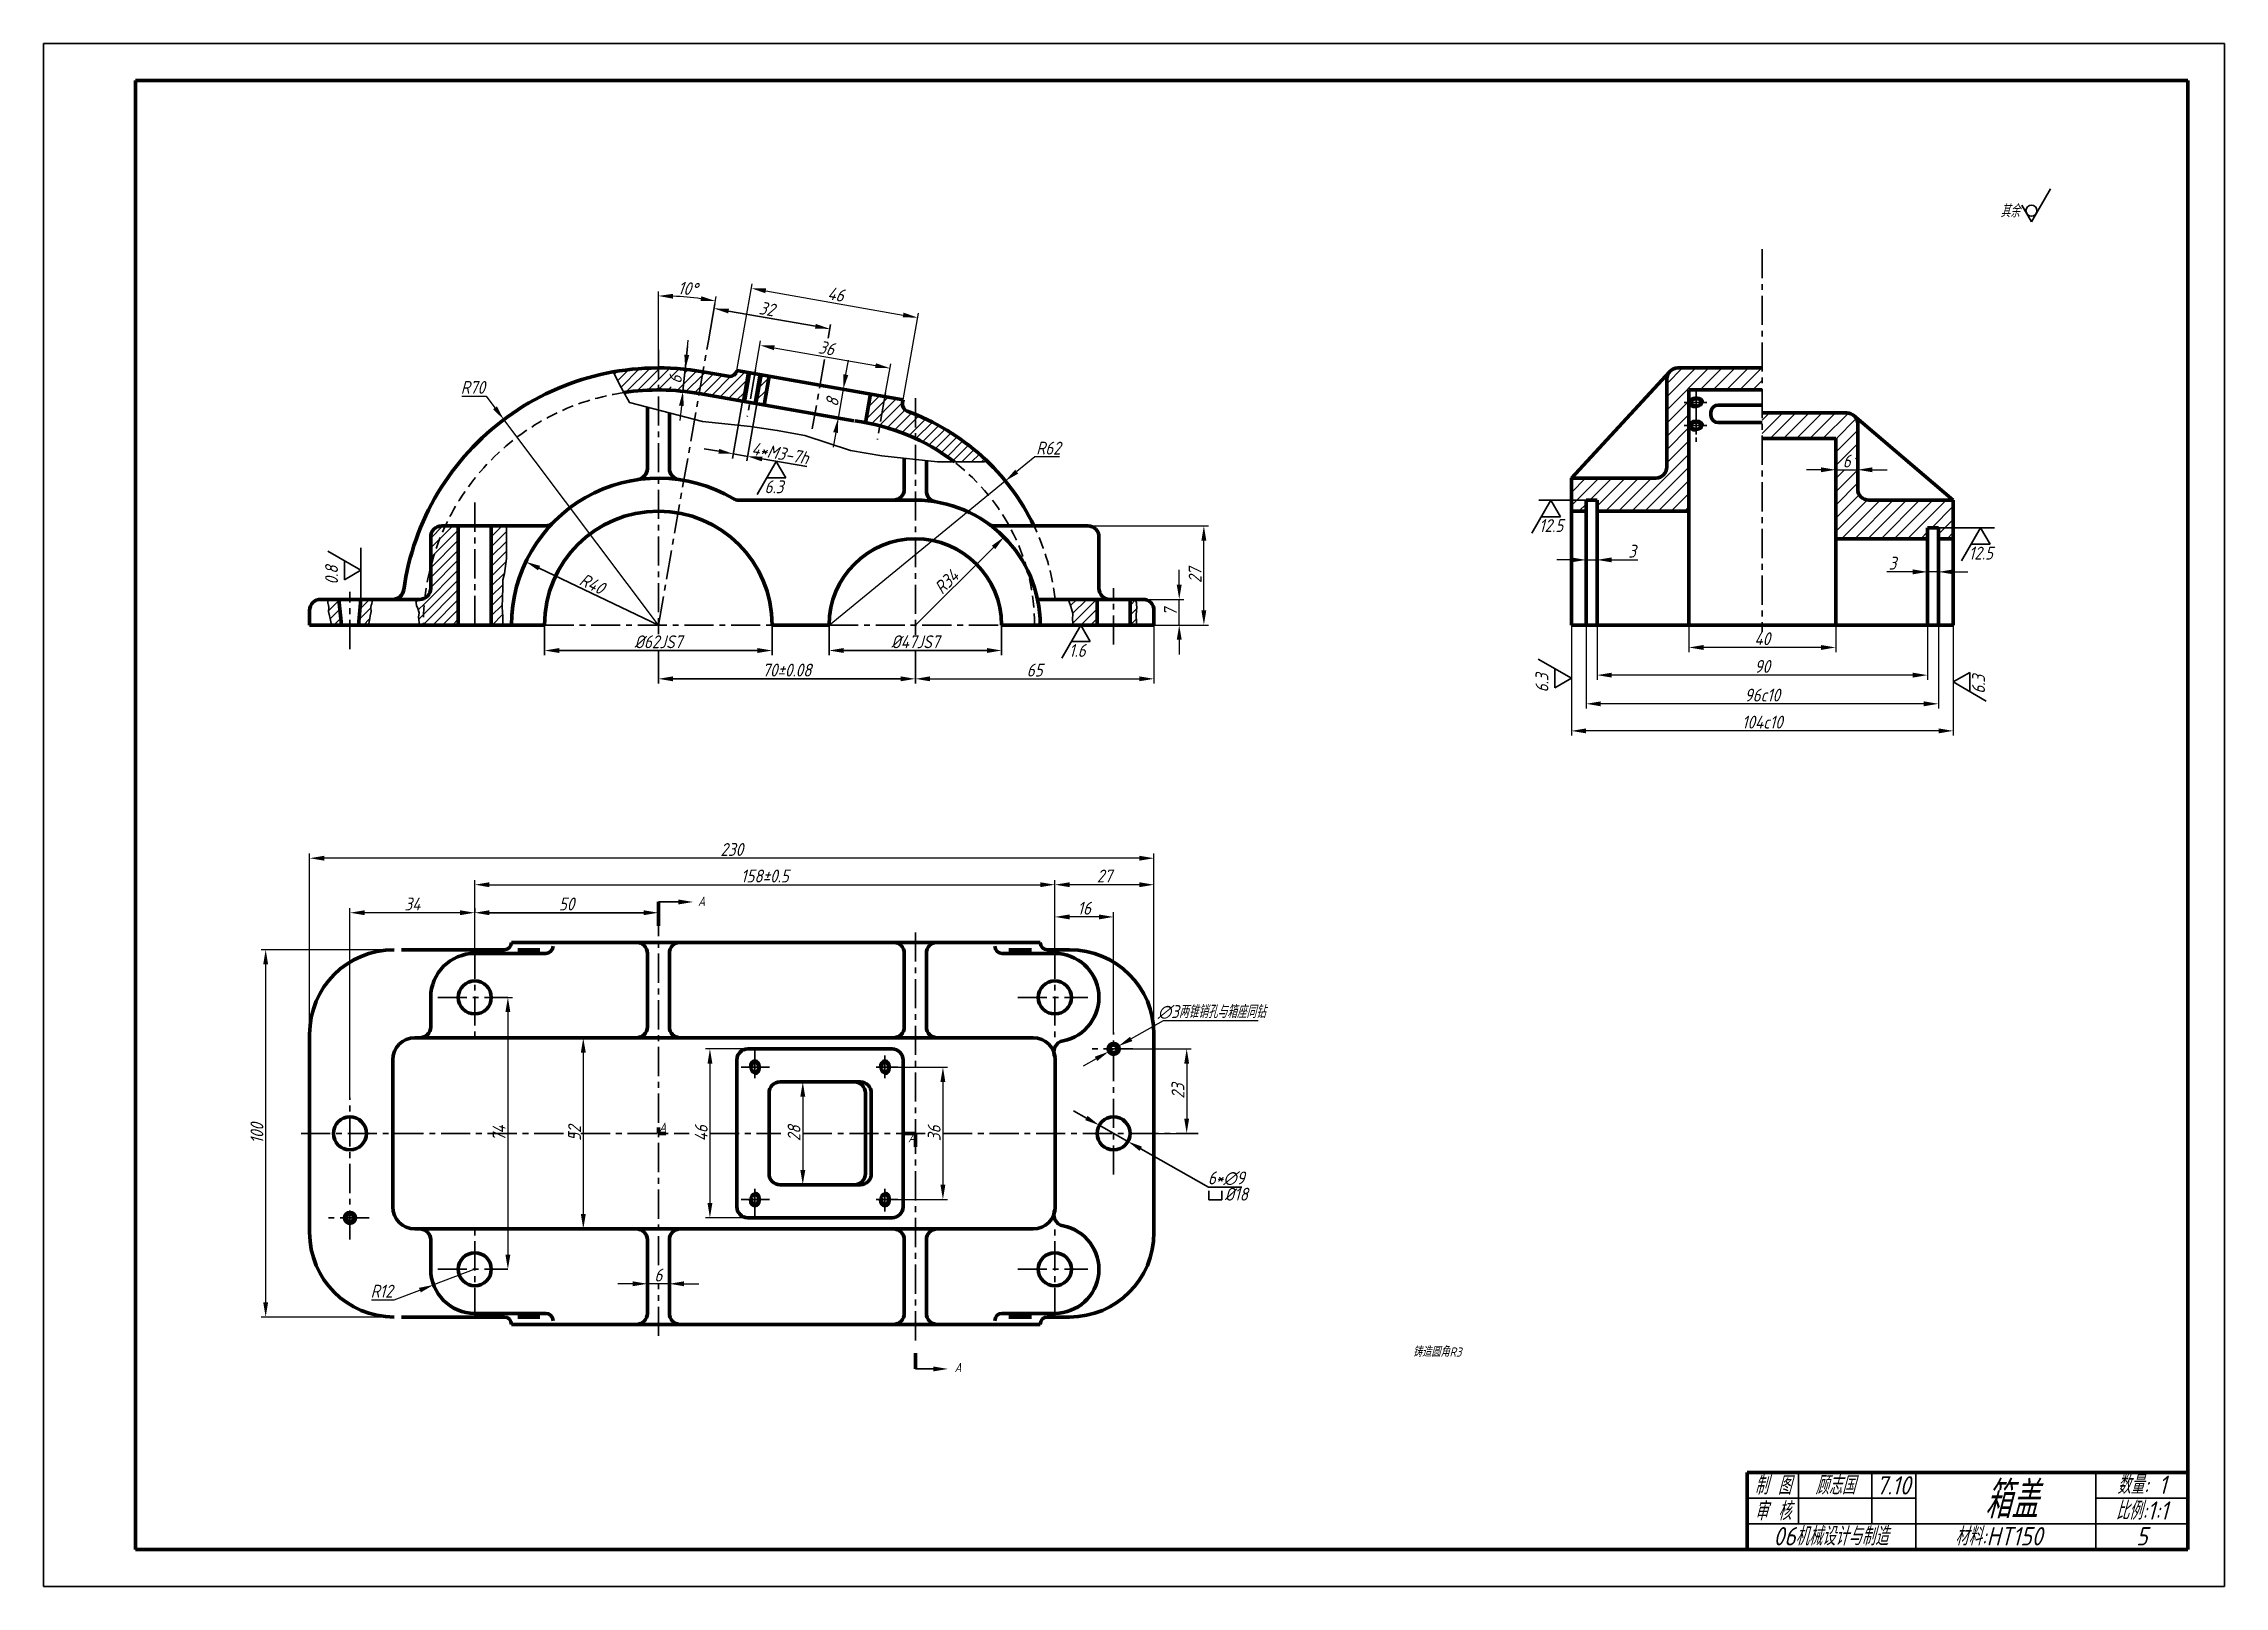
# Model space of a CAD drawing. Header units: millimetres. Extents: x 14 to 608, y -47 to 373.
import ezdxf

# ---------------------------------------------------------------- set-up
doc = ezdxf.new("R2010")
doc.units = ezdxf.units.MM
doc.header["$LTSCALE"] = 0.125
doc.linetypes.add('CENTERX2', pattern=[101.6, 63.5, -12.7, 12.7, -12.7])
doc.linetypes.add('DASHEDX2', pattern=[38.1, 25.4, -12.7])
for name, color, linetype, lineweight in [('文字', 6, 'Continuous', 30), ('标注线', 5, 'Continuous', 30), ('点划线', 3, 'CENTERX2', 30), ('粗实线', 7, 'Continuous', 70), ('细实线', 2, 'Continuous', 30), ('虚线', 4, 'DASHEDX2', 30)]:
    doc.layers.add(name, color=color, linetype=linetype, lineweight=lineweight)
doc.styles.add('样式 1', font='gbeitc.shx', dxfattribs={"bigfont": 'gbcbig.shx'})
doc.dimstyles.new('ISO-25', dxfattribs={"dimtxt": 3.5, "dimasz": 4, "dimexe": 1.25, "dimexo": 0, "dimtad": 1, "dimtoh": 1, "dimdsep": 46, "dimtxsty": '样式 1', "dimcen": 2.5, "dimadec": 0, "dimazin": 0, "dimtfac": 1, "dimtmove": 0, "dimatfit": 3, "dimfxl": 0, "dimtolj": 1, "dimarcsym": 0})
pattern_1 = [(45, (34.378, 46.1787), (-1.347038, 1.347038), [])]

msp = doc.modelspace()

# ---------------------------------------------------------------- texts
at = {"layer": '文字', "char_height": 5, "attachment_point": 5, "style": '样式 1'}
for s, insert, width in [('制 图', (484.517, -19.382), 14), ('顾志国', (501.498, -19.382), 14), ('7.10', (517.359, -19.382), 14), ('数量: 1', (585.017, -19.247), 25), ('审 核', (484.517, -26.382), 14), ('比例:1:1', (585.017, -26.247), 25), ('06机械设计与制造', (500.291, -33.247), 36.19019), ('材料:HT150', (546.05, -33.247), 25), ('5', (585.017, -33.247), 25)]:
    msp.add_mtext(s, dxfattribs=dict(at, insert=insert, width=width))
at = {"layer": '文字', "insert": (549.34, -23.337), "char_height": 10, "attachment_point": 5, "style": '样式 1'}
msp.add_mtext('箱盖', dxfattribs=at)
at = {"layer": '标注线', "attachment_point": 1, "style": '样式 1'}
for s, insert, char_height, width in [('其余', (546.52, 329.319), 3.5, 18.1623), ('A', (191.765, 140.868), 2.5, 7.1123), ('A', (181.17, 79.36), 2.5, 7.1123), ('A', (248.993, 76.524), 2.5, 7.1123), ('铸造圆角R3', (386.464, 18.164), 2.5, 38.1653), ('A', (261.639, 13.962), 2.5, 7.1123)]:
    msp.add_mtext(s, dxfattribs=dict(at, insert=insert, char_height=char_height, width=width))
at = {"layer": '标注线', "char_height": 3.5, "attachment_point": 5, "style": '样式 1'}
for s, insert, rotation in [('\\A1;32', (210.505, 300.902), 350), ('4*M3-7h', (214.145, 261.601), 350), ('\\A1;R40', (162.936, 226.061), 334.490616), ('\\A1;R34', (259.455, 226.605), 44.772766)]:
    msp.add_mtext(s, dxfattribs=dict(at, insert=insert, rotation=rotation))
for s, insert in [('%%c62JS7', (180.959, 210.274)), ('%%c47JS7', (250.959, 210.274)), ('70%%p0.08', (215.959, 202.569)), ('\\A1;50', (155.959, 138.888)), ('\\A1;6*∅9', (335.654, 64.2)), ('%%c18', (338.389, 59.886))]:
    msp.add_mtext(s, dxfattribs=dict(at, insert=insert))

# ---------------------------------------------------------------- blocks, each defined once
blk = doc.blocks.new('*D1')
at = {"layer": 'Defpoints', "color": 0}
for p in [(108.96, 126.45), (74, 26.45), (108.96, 26.45)]:
    blk.add_point(p, dxfattribs=at)
at = {"layer": '标注线', "color": 0, "lineweight": -2}
for p, q in [((108.96, 126.45), (72.75, 126.45)), ((74, 122.45), (74, 30.45)), ((108.96, 26.45), (72.75, 26.45))]:
    blk.add_line(p, q, dxfattribs=at)
at = {"layer": '标注线', "color": 0}
for points in [[(73.33, 122.45), (74.67, 122.45), (74, 126.45)], [(73.33, 30.45), (74.67, 30.45), (74, 26.45)]]:
    blk.add_solid(points, dxfattribs=at)
at = {"layer": '标注线', "color": 0, "insert": (71.62, 76.45), "char_height": 3.5, "attachment_point": 5, "rotation": 90, "style": '样式 1'}
blk.add_mtext('\\A1;100', dxfattribs=at)
blk = doc.blocks.new('*D2')
at = {"layer": 'Defpoints', "color": 0}
for p in [(96.96, 136.51), (130.96, 125.45), (96.96, 86.12)]:
    blk.add_point(p, dxfattribs=at)
at = {"layer": '标注线', "color": 0, "lineweight": -2}
for p, q in [((96.96, 86.12), (96.96, 137.76)), ((130.96, 125.45), (130.96, 137.76)), ((126.96, 136.51), (100.96, 136.51))]:
    blk.add_line(p, q, dxfattribs=at)
at = {"layer": '标注线', "color": 0}
for points in [[(100.96, 137.18), (100.96, 135.85), (96.96, 136.51)], [(126.96, 137.18), (126.96, 135.85), (130.96, 136.51)]]:
    blk.add_solid(points, dxfattribs=at)
at = {"layer": '标注线', "color": 0, "insert": (113.96, 138.89), "char_height": 3.5, "attachment_point": 5, "style": '样式 1'}
blk.add_mtext('\\A1;34', dxfattribs=at)
blk = doc.blocks.new('*D3')
at = {"layer": 'Defpoints', "color": 0}
for p in [(288.96, 144.14), (130.96, 137.76), (288.96, 126.45)]:
    blk.add_point(p, dxfattribs=at)
at = {"layer": '标注线', "color": 0, "lineweight": -2}
for p, q in [((130.96, 137.76), (130.96, 145.39)), ((134.96, 144.14), (284.96, 144.14)), ((288.96, 126.45), (288.96, 145.39))]:
    blk.add_line(p, q, dxfattribs=at)
at = {"layer": '标注线', "color": 0}
for points in [[(134.96, 144.8), (134.96, 143.47), (130.96, 144.14)], [(284.96, 144.8), (284.96, 143.47), (288.96, 144.14)]]:
    blk.add_solid(points, dxfattribs=at)
at = {"layer": '标注线', "color": 0, "insert": (209.96, 146.51), "char_height": 3.5, "attachment_point": 5, "style": '样式 1'}
blk.add_mtext('\\A1;158%%p0.5', dxfattribs=at)
blk = doc.blocks.new('*D4')
at = {"layer": 'Defpoints', "color": 0}
for p in [(288.96, 144.14), (288.96, 144.14), (315.96, 103.45)]:
    blk.add_point(p, dxfattribs=at)
at = {"layer": '标注线', "color": 0, "lineweight": -2}
for p, q in [((288.96, 144.14), (288.96, 145.39)), ((311.96, 144.14), (292.96, 144.14)), ((315.96, 103.45), (315.96, 145.39))]:
    blk.add_line(p, q, dxfattribs=at)
at = {"layer": '标注线', "color": 0}
for points in [[(292.96, 144.8), (292.96, 143.47), (288.96, 144.14)], [(311.96, 144.8), (311.96, 143.47), (315.96, 144.14)]]:
    blk.add_solid(points, dxfattribs=at)
at = {"layer": '标注线', "color": 0, "insert": (302.46, 146.51), "char_height": 3.5, "attachment_point": 5, "style": '样式 1'}
blk.add_mtext('\\A1;27', dxfattribs=at)
blk = doc.blocks.new('*D5')
at = {"layer": 'Defpoints', "color": 0}
for p in [(288.96, 135.37), (288.96, 126.45), (304.96, 103.86)]:
    blk.add_point(p, dxfattribs=at)
at = {"layer": '标注线', "color": 0, "lineweight": -2}
for p, q in [((288.96, 126.45), (288.96, 136.62)), ((300.96, 135.37), (292.96, 135.37)), ((304.96, 103.86), (304.96, 136.62))]:
    blk.add_line(p, q, dxfattribs=at)
at = {"layer": '标注线', "color": 0}
for points in [[(292.96, 136.04), (292.96, 134.7), (288.96, 135.37)], [(300.96, 136.04), (300.96, 134.7), (304.96, 135.37)]]:
    blk.add_solid(points, dxfattribs=at)
at = {"layer": '标注线', "color": 0, "insert": (296.96, 137.74), "char_height": 3.5, "attachment_point": 5, "style": '样式 1'}
blk.add_mtext('\\A1;16', dxfattribs=at)
blk = doc.blocks.new('*D6')
at = {"layer": 'Defpoints', "color": 0}
for p in [(310.19, 99.45), (315.96, 76.45), (324.87, 76.45)]:
    blk.add_point(p, dxfattribs=at)
at = {"layer": '标注线', "color": 0, "lineweight": -2}
for p, q in [((310.19, 99.45), (326.12, 99.45)), ((324.87, 95.45), (324.87, 80.45)), ((315.96, 76.45), (326.12, 76.45))]:
    blk.add_line(p, q, dxfattribs=at)
at = {"layer": '标注线', "color": 0}
for points in [[(324.2, 95.45), (325.53, 95.45), (324.87, 99.45)], [(324.2, 80.45), (325.53, 80.45), (324.87, 76.45)]]:
    blk.add_solid(points, dxfattribs=at)
at = {"layer": '标注线', "color": 0, "insert": (322.49, 87.95), "char_height": 3.5, "attachment_point": 5, "rotation": 90, "style": '样式 1'}
blk.add_mtext('\\A1;23', dxfattribs=at)
blk = doc.blocks.new('*D7')
at = {"layer": 'Defpoints', "color": 0}
for p in [(246.22, 94.45), (246.22, 58.45), (258.47, 58.45)]:
    blk.add_point(p, dxfattribs=at)
at = {"layer": '标注线', "color": 0, "lineweight": -2}
for p, q in [((246.22, 94.45), (259.72, 94.45)), ((258.47, 90.45), (258.47, 62.45)), ((246.22, 58.45), (259.72, 58.45))]:
    blk.add_line(p, q, dxfattribs=at)
at = {"layer": '标注线', "color": 0}
for points in [[(257.8, 90.45), (259.13, 90.45), (258.47, 94.45)], [(257.8, 62.45), (259.13, 62.45), (258.47, 58.45)]]:
    blk.add_solid(points, dxfattribs=at)
at = {"layer": '标注线', "color": 0, "insert": (256.09, 76.45), "char_height": 3.5, "attachment_point": 5, "rotation": 90, "style": '样式 1'}
blk.add_mtext('\\A1;36', dxfattribs=at)
blk = doc.blocks.new('*D8')
at = {"layer": 'Defpoints', "color": 0}
for p in [(219.09, 90.45), (219.09, 62.45), (220.3, 62.45)]:
    blk.add_point(p, dxfattribs=at)
at = {"layer": '标注线', "color": 0, "lineweight": -2}
for p, q in [((219.09, 90.45), (221.55, 90.45)), ((220.3, 86.45), (220.3, 66.45)), ((219.09, 62.45), (221.55, 62.45))]:
    blk.add_line(p, q, dxfattribs=at)
at = {"layer": '标注线', "color": 0}
for points in [[(219.63, 86.45), (220.97, 86.45), (220.3, 90.45)], [(219.63, 66.45), (220.97, 66.45), (220.3, 62.45)]]:
    blk.add_solid(points, dxfattribs=at)
at = {"layer": '标注线', "color": 0, "insert": (217.92, 76.45), "char_height": 3.5, "attachment_point": 5, "rotation": 90, "style": '样式 1'}
blk.add_mtext('\\A1;28', dxfattribs=at)
blk = doc.blocks.new('*D9')
at = {"layer": 'Defpoints', "color": 0}
for p in [(85.96, 151.35), (315.96, 144.14), (85.96, 103.45)]:
    blk.add_point(p, dxfattribs=at)
at = {"layer": '标注线', "color": 0, "lineweight": -2}
for p, q in [((85.96, 103.45), (85.96, 152.6)), ((311.96, 151.35), (89.96, 151.35)), ((315.96, 144.14), (315.96, 152.6))]:
    blk.add_line(p, q, dxfattribs=at)
at = {"layer": '标注线', "color": 0}
for points in [[(89.96, 152.02), (89.96, 150.69), (85.96, 151.35)], [(311.96, 152.02), (311.96, 150.69), (315.96, 151.35)]]:
    blk.add_solid(points, dxfattribs=at)
at = {"layer": '标注线', "color": 0, "insert": (200.96, 153.73), "char_height": 3.5, "attachment_point": 5, "style": '样式 1'}
blk.add_mtext('\\A1;230', dxfattribs=at)
blk = doc.blocks.new('*D10')
at = {"layer": 'Defpoints', "color": 0}
for p in [(177.96, 35.49), (177.96, 35.49), (183.96, 35.49)]:
    blk.add_point(p, dxfattribs=at)
at = {"layer": '标注线', "color": 0, "lineweight": -2}
for p, q in [((177.96, 35.49), (177.96, 36.74)), ((183.96, 35.49), (183.96, 36.74)), ((173.96, 35.49), (169.96, 35.49)), ((183.96, 35.49), (177.96, 35.49)), ((187.96, 35.49), (191.96, 35.49))]:
    blk.add_line(p, q, dxfattribs=at)
at = {"layer": '标注线', "color": 0}
for points in [[(173.96, 36.16), (173.96, 34.83), (177.96, 35.49)], [(187.96, 36.16), (187.96, 34.83), (183.96, 35.49)]]:
    blk.add_solid(points, dxfattribs=at)
at = {"layer": '标注线', "color": 0, "insert": (180.96, 37.87), "char_height": 3.5, "attachment_point": 5, "style": '样式 1'}
blk.add_mtext('\\A1;6', dxfattribs=at)
blk = doc.blocks.new('*D11')
at = {"layer": 'Defpoints', "color": 0}
for p in [(205.32, 99.45), (195.01, 53.45), (205.32, 53.45)]:
    blk.add_point(p, dxfattribs=at)
at = {"layer": '标注线', "color": 0, "lineweight": -2}
for p, q in [((205.32, 99.45), (193.76, 99.45)), ((195.01, 95.45), (195.01, 57.45)), ((205.32, 53.45), (193.76, 53.45))]:
    blk.add_line(p, q, dxfattribs=at)
at = {"layer": '标注线', "color": 0}
for points in [[(194.35, 95.45), (195.68, 95.45), (195.01, 99.45)], [(194.35, 57.45), (195.68, 57.45), (195.01, 53.45)]]:
    blk.add_solid(points, dxfattribs=at)
at = {"layer": '标注线', "color": 0, "insert": (192.64, 76.45), "char_height": 3.5, "attachment_point": 5, "rotation": 90, "style": '样式 1'}
blk.add_mtext('\\A1;46', dxfattribs=at)
blk = doc.blocks.new('*D12')
at = {"layer": 'Defpoints', "color": 0}
for p in [(160.51, 102.45), (160.51, 50.45), (160.51, 50.45)]:
    blk.add_point(p, dxfattribs=at)
at = {"layer": '标注线', "color": 0, "lineweight": -2}
for p, q in [((160.51, 102.45), (161.76, 102.45)), ((160.51, 98.45), (160.51, 54.45)), ((160.51, 50.45), (159.26, 50.45))]:
    blk.add_line(p, q, dxfattribs=at)
at = {"layer": '标注线', "color": 0}
for points in [[(159.85, 98.45), (161.18, 98.45), (160.51, 102.45)], [(159.85, 54.45), (161.18, 54.45), (160.51, 50.45)]]:
    blk.add_solid(points, dxfattribs=at)
at = {"layer": '标注线', "color": 0, "insert": (158.14, 76.45), "char_height": 3.5, "attachment_point": 5, "rotation": 90, "style": '样式 1'}
blk.add_mtext('\\A1;52', dxfattribs=at)
blk = doc.blocks.new('*D13')
at = {"layer": 'Defpoints', "color": 0}
for p in [(139.98, 113.45), (139.98, 39.45), (139.98, 39.45)]:
    blk.add_point(p, dxfattribs=at)
at = {"layer": '标注线', "color": 0, "lineweight": -2}
for p, q in [((139.98, 113.45), (141.23, 113.45)), ((139.98, 109.45), (139.98, 43.45)), ((139.98, 39.45), (138.73, 39.45))]:
    blk.add_line(p, q, dxfattribs=at)
at = {"layer": '标注线', "color": 0}
for points in [[(139.31, 109.45), (140.64, 109.45), (139.98, 113.45)], [(139.31, 43.45), (140.64, 43.45), (139.98, 39.45)]]:
    blk.add_solid(points, dxfattribs=at)
at = {"layer": '标注线', "color": 0, "insert": (137.6, 76.45), "char_height": 3.5, "attachment_point": 5, "rotation": 90, "style": '样式 1'}
blk.add_mtext('\\A1;74', dxfattribs=at)
blk = doc.blocks.new('*D14')
at = {"layer": 'Defpoints', "color": 0}
for p in [(130.96, 39.45), (119.74, 35.19)]:
    blk.add_point(p, dxfattribs=at)
at = {"layer": '标注线', "color": 0, "lineweight": -2}
for p, q in [((130.96, 39.45), (119.74, 35.19)), ((102.82, 31.1), (108.99, 31.1)), ((108.99, 31.1), (116, 33.77))]:
    blk.add_line(p, q, dxfattribs=at)
at = {"layer": '标注线', "color": 0}
blk.add_solid([(115.76, 34.39), (116.24, 33.14), (119.74, 35.19)], dxfattribs=at)
at = {"layer": '标注线', "color": 0, "insert": (105.59, 33.48), "char_height": 3.5, "attachment_point": 5, "style": '样式 1'}
blk.add_mtext('\\A1;R12', dxfattribs=at)
blk = doc.blocks.new('*D15')
at = {"layer": 'Defpoints', "color": 0}
for p in [(138.87, 270.76), (180.96, 214.83)]:
    blk.add_point(p, dxfattribs=at)
at = {"layer": '标注线', "color": 0, "lineweight": -2}
for p, q in [((127.45, 277.15), (134.06, 277.15)), ((134.06, 277.15), (136.46, 273.96)), ((180.96, 214.83), (138.87, 270.76))]:
    blk.add_line(p, q, dxfattribs=at)
at = {"layer": '标注线', "color": 0}
blk.add_solid([(136.99, 274.36), (135.93, 273.56), (138.87, 270.76)], dxfattribs=at)
at = {"layer": '标注线', "color": 0, "insert": (130.44, 279.53), "char_height": 3.5, "attachment_point": 5, "style": '样式 1'}
blk.add_mtext('\\A1;R70', dxfattribs=at)
blk = doc.blocks.new('*D16')
at = {"layer": 'Defpoints', "color": 0}
for p in [(275.47, 254.06), (227.46, 214.83)]:
    blk.add_point(p, dxfattribs=at)
at = {"layer": '标注线', "color": 0, "lineweight": -2}
for p, q in [((283.51, 260.63), (278.57, 256.59)), ((290.26, 260.63), (283.51, 260.63)), ((227.46, 214.83), (275.47, 254.06))]:
    blk.add_line(p, q, dxfattribs=at)
at = {"layer": '标注线', "color": 0}
blk.add_solid([(278.15, 257.11), (278.99, 256.07), (275.47, 254.06)], dxfattribs=at)
at = {"layer": '标注线', "color": 0, "insert": (287.2, 263), "char_height": 3.5, "attachment_point": 5, "style": '样式 1'}
blk.add_mtext('\\A1;R62', dxfattribs=at)
blk = doc.blocks.new('*D17')
at = {"layer": 'Defpoints', "color": 0}
for p in [(191.36, 303.83), (194.6, 292.18), (180.96, 289.75), (180.96, 214.83), (180.96, 214.83)]:
    blk.add_point(p, dxfattribs=at)
at = {"layer": '标注线', "color": 0, "lineweight": -2}
for p, q in [((180.96, 289.75), (180.96, 305.68)), ((194.6, 292.18), (196.73, 304.3))]:
    blk.add_line(p, q, dxfattribs=at)
blk.add_arc((180.96, 214.83), 89.6, 82.558, 87.442, dxfattribs=at)
at = {"layer": '标注线', "color": 0}
for points in [[(184.94, 303.68), (184.97, 305.01), (180.96, 304.43)], [(192.67, 304.34), (192.46, 303.02), (196.52, 303.07)]]:
    blk.add_solid(points, dxfattribs=at)
at = {"layer": '标注线', "color": 0, "insert": (188.97, 306.46), "char_height": 3.5, "attachment_point": 5, "rotation": 355, "style": '样式 1'}
blk.add_mtext('\\A1;10°', dxfattribs=at)
blk = doc.blocks.new('*D18')
at = {"layer": 'Defpoints', "color": 0}
for p in [(207.42, 284.27), (244.06, 284.76), (242.87, 278.02)]:
    blk.add_point(p, dxfattribs=at)
at = {"layer": '标注线', "color": 0, "lineweight": -2}
for p, q in [((207.42, 284.27), (208.82, 292.24)), ((212.55, 290.31), (240.12, 285.45)), ((242.87, 278.02), (244.28, 285.99))]:
    blk.add_line(p, q, dxfattribs=at)
at = {"layer": '标注线', "color": 0}
for points in [[(212.66, 290.97), (212.43, 289.66), (208.61, 291.01)], [(240.24, 286.11), (240, 284.79), (244.06, 284.76)]]:
    blk.add_solid(points, dxfattribs=at)
at = {"layer": '标注线', "color": 0, "insert": (226.75, 290.22), "char_height": 3.5, "attachment_point": 5, "rotation": 350, "style": '样式 1'}
blk.add_mtext('\\A1;36', dxfattribs=at)
blk = doc.blocks.new('*D19')
at = {"layer": 'Defpoints', "color": 0}
for p in [(251.57, 298.54), (202.33, 284.17), (247.63, 276.19)]:
    blk.add_point(p, dxfattribs=at)
at = {"layer": '标注线', "color": 0, "lineweight": -2}
for p, q in [((202.33, 284.17), (206.48, 307.76)), ((210.21, 305.83), (247.63, 299.23)), ((247.63, 276.19), (251.78, 299.77))]:
    blk.add_line(p, q, dxfattribs=at)
at = {"layer": '标注线', "color": 0}
for points in [[(210.32, 306.49), (210.09, 305.17), (206.27, 306.52)], [(247.74, 299.89), (247.51, 298.58), (251.57, 298.54)]]:
    blk.add_solid(points, dxfattribs=at)
at = {"layer": '标注线', "color": 0, "insert": (229.33, 304.87), "char_height": 3.5, "attachment_point": 5, "rotation": 350, "style": '样式 1'}
blk.add_mtext('\\A1;46', dxfattribs=at)
blk = doc.blocks.new('*D20')
at = {"layer": 'Defpoints', "color": 0}
for p in [(315.96, 214.83), (250.96, 200.19), (315.96, 200.19)]:
    blk.add_point(p, dxfattribs=at)
at = {"layer": '标注线', "color": 0, "lineweight": -2}
for p, q in [((315.96, 214.83), (315.96, 198.94)), ((250.96, 200.19), (250.96, 201.44)), ((254.96, 200.19), (311.96, 200.19))]:
    blk.add_line(p, q, dxfattribs=at)
at = {"layer": '标注线', "color": 0}
for points in [[(254.96, 200.86), (254.96, 199.53), (250.96, 200.19)], [(311.96, 200.86), (311.96, 199.53), (315.96, 200.19)]]:
    blk.add_solid(points, dxfattribs=at)
at = {"layer": '标注线', "color": 0, "insert": (283.46, 202.57), "char_height": 3.5, "attachment_point": 5, "style": '样式 1'}
blk.add_mtext('\\A1;65', dxfattribs=at)
blk = doc.blocks.new('*D21')
at = {"layer": 'Defpoints', "color": 0}
for p in [(312.96, 221.83), (322.83, 221.83), (315.96, 214.83)]:
    blk.add_point(p, dxfattribs=at)
at = {"layer": '标注线', "color": 0, "lineweight": -2}
for p, q in [((322.83, 225.83), (322.83, 229.83)), ((312.96, 221.83), (324.08, 221.83)), ((322.83, 214.83), (322.83, 221.83)), ((315.96, 214.83), (324.08, 214.83)), ((322.83, 210.83), (322.83, 206.83))]:
    blk.add_line(p, q, dxfattribs=at)
at = {"layer": '标注线', "color": 0}
for points in [[(322.16, 225.83), (323.5, 225.83), (322.83, 221.83)], [(322.16, 210.83), (323.5, 210.83), (322.83, 214.83)]]:
    blk.add_solid(points, dxfattribs=at)
at = {"layer": '标注线', "color": 0, "insert": (320.45, 218.33), "char_height": 3.5, "attachment_point": 5, "rotation": 90, "style": '样式 1'}
blk.add_mtext('\\A1;7', dxfattribs=at)
blk = doc.blocks.new('*D22')
at = {"layer": 'Defpoints', "color": 0}
for p in [(297.96, 241.83), (329.55, 241.83), (322.83, 214.83)]:
    blk.add_point(p, dxfattribs=at)
at = {"layer": '标注线', "color": 0, "lineweight": -2}
for p, q in [((297.96, 241.83), (330.8, 241.83)), ((329.55, 218.83), (329.55, 237.83)), ((322.83, 214.83), (330.8, 214.83))]:
    blk.add_line(p, q, dxfattribs=at)
at = {"layer": '标注线', "color": 0}
for points in [[(328.88, 237.83), (330.21, 237.83), (329.55, 241.83)], [(328.88, 218.83), (330.21, 218.83), (329.55, 214.83)]]:
    blk.add_solid(points, dxfattribs=at)
at = {"layer": '标注线', "color": 0, "insert": (327.17, 228.33), "char_height": 3.5, "attachment_point": 5, "rotation": 90, "style": '样式 1'}
blk.add_mtext('\\A1;27', dxfattribs=at)
blk = doc.blocks.new('*D23')
at = {"layer": 'Defpoints', "color": 0}
for p in [(188.29, 284.45), (187.66, 278.48), (187.66, 278.48)]:
    blk.add_point(p, dxfattribs=at)
at = {"layer": '标注线', "color": 0, "lineweight": -2}
for p, q in [((188.7, 288.42), (189.12, 292.4)), ((188.29, 284.45), (187.04, 284.58)), ((188.29, 284.45), (187.66, 278.48)), ((187.66, 278.48), (186.41, 278.61)), ((187.24, 274.5), (186.82, 270.52))]:
    blk.add_line(p, q, dxfattribs=at)
at = {"layer": '标注线', "color": 0}
for points in [[(188.04, 288.49), (189.37, 288.35), (188.29, 284.45)], [(186.58, 274.57), (187.9, 274.43), (187.66, 278.48)]]:
    blk.add_solid(points, dxfattribs=at)
at = {"layer": '标注线', "color": 0, "insert": (185.61, 281.71), "char_height": 3.5, "attachment_point": 5, "rotation": 83.99215, "style": '样式 1'}
blk.add_mtext('\\A1;6', dxfattribs=at)
blk = doc.blocks.new('*D24')
at = {"layer": 'Defpoints', "color": 0}
for p in [(224.98, 280.18), (223.59, 272.3), (229.95, 271.18)]:
    blk.add_point(p, dxfattribs=at)
at = {"layer": '标注线', "color": 0, "lineweight": -2}
for p, q in [((232.04, 283), (232.73, 286.94)), ((224.98, 280.18), (232.57, 278.84)), ((231.34, 279.06), (229.95, 271.18)), ((223.59, 272.3), (231.18, 270.96)), ((229.26, 267.24), (228.56, 263.3))]:
    blk.add_line(p, q, dxfattribs=at)
at = {"layer": '标注线', "color": 0}
for points in [[(231.38, 283.11), (232.69, 282.88), (231.34, 279.06)], [(228.6, 267.35), (229.91, 267.12), (229.95, 271.18)]]:
    blk.add_solid(points, dxfattribs=at)
at = {"layer": '标注线', "color": 0, "insert": (228.31, 275.53), "char_height": 3.5, "attachment_point": 5, "rotation": 80, "style": '样式 1'}
blk.add_mtext('\\A1;8', dxfattribs=at)
blk = doc.blocks.new('*D25')
at = {"layer": 'Defpoints', "color": 0}
for p in [(303.65, 98.71), (306.26, 100.18)]:
    blk.add_point(p, dxfattribs=at)
at = {"layer": '标注线', "color": 0, "lineweight": -2}
for p, q in [((318.45, 107.08), (309.75, 102.15)), ((344.3, 107.08), (318.45, 107.08)), ((300.17, 96.74), (296.69, 94.77)), ((303.65, 98.71), (306.26, 100.18))]:
    blk.add_line(p, q, dxfattribs=at)
at = {"layer": '标注线', "color": 0}
for points in [[(309.42, 102.73), (310.07, 101.57), (306.26, 100.18)], [(299.84, 97.32), (300.5, 96.16), (303.65, 98.71)]]:
    blk.add_solid(points, dxfattribs=at)
at = {"layer": '标注线', "color": 0, "insert": (331.68, 109.47), "char_height": 3.5, "attachment_point": 5, "style": '样式 1'}
blk.add_mtext('\\A1;∅3两锥销孔与箱座同钻', dxfattribs=at)
blk = doc.blocks.new('*D26')
at = {"layer": 'Defpoints', "color": 0}
for p in [(501.65, 258.29), (507.65, 258.29), (507.65, 257.1)]:
    blk.add_point(p, dxfattribs=at)
at = {"layer": '标注线', "color": 0, "lineweight": -2}
for p, q in [((497.65, 257.1), (493.65, 257.1)), ((501.65, 258.29), (501.65, 255.85)), ((501.65, 257.1), (507.65, 257.1)), ((507.65, 258.29), (507.65, 255.85)), ((511.65, 257.1), (515.65, 257.1))]:
    blk.add_line(p, q, dxfattribs=at)
at = {"layer": '标注线', "color": 0}
for points in [[(497.65, 257.77), (497.65, 256.44), (501.65, 257.1)], [(511.65, 257.77), (511.65, 256.44), (507.65, 257.1)]]:
    blk.add_solid(points, dxfattribs=at)
at = {"layer": '标注线', "color": 0, "insert": (504.65, 259.48), "char_height": 3.5, "attachment_point": 5, "style": '样式 1'}
blk.add_mtext('\\A1;6', dxfattribs=at)
blk = doc.blocks.new('*D27')
at = {"layer": 'Defpoints', "color": 0}
for p in [(461.65, 214.83), (501.65, 214.83), (461.65, 208.73)]:
    blk.add_point(p, dxfattribs=at)
at = {"layer": '标注线', "color": 0, "lineweight": -2}
for p, q in [((461.65, 214.83), (461.65, 207.48)), ((501.65, 214.83), (501.65, 207.48)), ((497.65, 208.73), (465.65, 208.73))]:
    blk.add_line(p, q, dxfattribs=at)
at = {"layer": '标注线', "color": 0}
for points in [[(465.65, 209.39), (465.65, 208.06), (461.65, 208.73)], [(497.65, 209.39), (497.65, 208.06), (501.65, 208.73)]]:
    blk.add_solid(points, dxfattribs=at)
at = {"layer": '标注线', "color": 0, "insert": (481.65, 211.1), "char_height": 3.5, "attachment_point": 5, "style": '样式 1'}
blk.add_mtext('\\A1;40', dxfattribs=at)
blk = doc.blocks.new('*D28')
at = {"layer": 'Defpoints', "color": 0}
for p in [(433.65, 214.83), (529.65, 214.83), (433.65, 193.39)]:
    blk.add_point(p, dxfattribs=at)
at = {"layer": '标注线', "color": 0, "lineweight": -2}
for p, q in [((433.65, 214.83), (433.65, 192.14)), ((529.65, 214.83), (529.65, 192.14)), ((525.65, 193.39), (437.65, 193.39))]:
    blk.add_line(p, q, dxfattribs=at)
at = {"layer": '标注线', "color": 0}
for points in [[(437.65, 194.05), (437.65, 192.72), (433.65, 193.39)], [(525.65, 194.05), (525.65, 192.72), (529.65, 193.39)]]:
    blk.add_solid(points, dxfattribs=at)
at = {"layer": '标注线', "color": 0, "insert": (481.65, 195.76), "char_height": 3.5, "attachment_point": 5, "style": '样式 1'}
blk.add_mtext('\\A1;96c10', dxfattribs=at)
blk = doc.blocks.new('*D29')
at = {"layer": 'Defpoints', "color": 0}
for p in [(436.65, 214.83), (526.65, 214.83), (436.65, 201.2)]:
    blk.add_point(p, dxfattribs=at)
at = {"layer": '标注线', "color": 0, "lineweight": -2}
for p, q in [((436.65, 214.83), (436.65, 199.95)), ((526.65, 214.83), (526.65, 199.95)), ((522.65, 201.2), (440.65, 201.2))]:
    blk.add_line(p, q, dxfattribs=at)
at = {"layer": '标注线', "color": 0}
for points in [[(440.65, 201.86), (440.65, 200.53), (436.65, 201.2)], [(522.65, 201.86), (522.65, 200.53), (526.65, 201.2)]]:
    blk.add_solid(points, dxfattribs=at)
at = {"layer": '标注线', "color": 0, "insert": (481.65, 203.57), "char_height": 3.5, "attachment_point": 5, "style": '样式 1'}
blk.add_mtext('\\A1;90', dxfattribs=at)
blk = doc.blocks.new('*D30')
at = {"layer": 'Defpoints', "color": 0}
for p in [(429.65, 214.83), (533.65, 214.83), (429.65, 186.02)]:
    blk.add_point(p, dxfattribs=at)
at = {"layer": '标注线', "color": 0, "lineweight": -2}
for p, q in [((429.65, 214.83), (429.65, 184.77)), ((533.65, 214.83), (533.65, 184.77)), ((529.65, 186.02), (433.65, 186.02))]:
    blk.add_line(p, q, dxfattribs=at)
at = {"layer": '标注线', "color": 0}
for points in [[(433.65, 186.69), (433.65, 185.35), (429.65, 186.02)], [(529.65, 186.69), (529.65, 185.35), (533.65, 186.02)]]:
    blk.add_solid(points, dxfattribs=at)
at = {"layer": '标注线', "color": 0, "insert": (481.65, 188.4), "char_height": 3.5, "attachment_point": 5, "style": '样式 1'}
blk.add_mtext('\\A1;104c10', dxfattribs=at)
blk = doc.blocks.new('*D31')
at = {"layer": 'Defpoints', "color": 0}
for p in [(526.65, 229.31), (526.65, 229.31), (529.65, 229.31)]:
    blk.add_point(p, dxfattribs=at)
at = {"layer": '标注线', "color": 0, "lineweight": -2}
for p, q in [((522.65, 229.31), (515.57, 229.31)), ((526.65, 229.31), (526.65, 230.56)), ((529.65, 229.31), (526.65, 229.31)), ((529.65, 229.31), (529.65, 230.56)), ((533.65, 229.31), (537.65, 229.31))]:
    blk.add_line(p, q, dxfattribs=at)
at = {"layer": '标注线', "color": 0}
for points in [[(522.65, 229.97), (522.65, 228.64), (526.65, 229.31)], [(533.65, 229.97), (533.65, 228.64), (529.65, 229.31)]]:
    blk.add_solid(points, dxfattribs=at)
at = {"layer": '标注线', "color": 0, "insert": (517.11, 231.68), "char_height": 3.5, "attachment_point": 5, "style": '样式 1'}
blk.add_mtext('\\A1;3', dxfattribs=at)
blk = doc.blocks.new('*D32')
at = {"layer": 'Defpoints', "color": 0}
for p in [(433.65, 232.57), (436.65, 232.57), (436.65, 232.57)]:
    blk.add_point(p, dxfattribs=at)
at = {"layer": '标注线', "color": 0, "lineweight": -2}
for p, q in [((429.65, 232.57), (425.65, 232.57)), ((433.65, 232.57), (433.65, 233.82)), ((433.65, 232.57), (436.65, 232.57)), ((436.65, 232.57), (436.65, 233.82)), ((440.65, 232.57), (447.72, 232.57))]:
    blk.add_line(p, q, dxfattribs=at)
at = {"layer": '标注线', "color": 0}
for points in [[(429.65, 233.24), (429.65, 231.9), (433.65, 232.57)], [(440.65, 233.24), (440.65, 231.9), (436.65, 232.57)]]:
    blk.add_solid(points, dxfattribs=at)
at = {"layer": '标注线', "color": 0, "insert": (446.18, 234.94), "char_height": 3.5, "attachment_point": 5, "style": '样式 1'}
blk.add_mtext('\\A1;3', dxfattribs=at)
blk = doc.blocks.new('新块4')
at = {"layer": '标注线'}
for p, q in [((0, 0), (-9, 5.2)), ((-4.5, 2.6), (-4.5, -2.6)), ((-4.5, -2.6), (0, 0))]:
    blk.add_line(p, q, dxfattribs=at)
at = {"layer": '标注线', "style": '样式 1'}
blk.add_attdef('CCD', (-6.26, -3.88), '', height=3.5, rotation=90, dxfattribs=at)
blk = doc.blocks.new('新块1')
at = {"layer": '标注线'}
for p, q in [((0, 0), (-5.2, -9)), ((2.6, -4.5), (0, 0)), ((-2.6, -4.5), (2.6, -4.5))]:
    blk.add_line(p, q, dxfattribs=at)
at = {"layer": '标注线', "style": '样式 1'}
blk.add_attdef('CCD', (-3.21, -8.67), '', height=3.5, dxfattribs=at)
blk = doc.blocks.new('新块2')
at = {"layer": '标注线'}
for p, q in [((4.5, 2.6), (0, 0)), ((0, 0), (9, -5.2)), ((4.5, -2.6), (4.5, 2.6))]:
    blk.add_line(p, q, dxfattribs=at)
at = {"layer": '标注线', "style": '样式 1'}
blk.add_attdef('CCD', (8.67, -3.21), '', height=3.5, rotation=90, dxfattribs=at)

# ---------------------------------------------------------------- dimensions: what is measured, and where the dimension line sits
at = {"layer": '标注线'}
dim = msp.add_angular_dim_2l(base=(191.361, 303.826), line1=((180.959, 289.754), (180.959, 214.83)), line2=((180.959, 214.83), (194.597, 292.179)), dimstyle='ISO-25', dxfattribs=at)
dim.commit()
dim.dimension.update_dxf_attribs({"geometry": '*D17', "text_midpoint": (188.975, 306.457)})
for p1, p2, distance, picture, middle in [((202.326, 284.173), (247.626, 276.186), 22.697, '*D19', (229.33, 304.87)), ((188.285, 284.446), (187.657, 278.478), 0, '*D23', (185.609, 281.711)), ((224.975, 280.179), (223.586, 272.301), 6.465, '*D24', (228.308, 275.53))]:
    dim = msp.add_aligned_dim(p1=p1, p2=p2, distance=distance, dimstyle='ISO-25', dxfattribs=at)
    dim.commit()
    dim.dimension.update_dxf_attribs({"geometry": picture, "text_midpoint": middle})
for base, p1, p2, angle, picture, middle, dimtype in [((244.06, 284.755), (207.419, 284.274), (242.872, 278.022), 350, '*D18', (226.333, 287.881), 161), ((220.299, 62.445), (219.094, 90.445), (219.094, 62.445), 90, '*D8', (220.299, 76.445), 160)]:
    dim = msp.add_linear_dim(base=base, p1=p1, p2=p2, angle=angle, dimstyle='ISO-25', dxfattribs=at)
    dim.commit()
    dim.dimension.update_dxf_attribs({"geometry": picture, "text_midpoint": middle, "dimtype": dimtype})
for center, mpoint, picture, middle in [((180.959, 214.83), (138.866, 270.76), '*D15', (130.44, 279.527)), ((130.959, 39.445), (119.74, 35.185), '*D14', (105.593, 33.478))]:
    dim = msp.add_radius_dim(center=center, mpoint=mpoint, dimstyle='ISO-25', dxfattribs=at)
    dim.commit()
    dim.dimension.update_dxf_attribs({"geometry": picture, "text_midpoint": middle})
dim = msp.add_radius_dim(center=(227.459, 214.83), mpoint=(275.47, 254.059), dimstyle='ISO-25', dxfattribs=at)
dim.commit()
dim.dimension.update_dxf_attribs({"geometry": '*D16', "text_midpoint": (287.197, 260.628), "dimtype": 164})
for base, p1, p2, picture, middle in [((507.645, 257.102), (501.645, 258.286), (507.645, 258.286), '*D26', (504.645, 259.477)), ((436.645, 232.569), (433.645, 232.569), (436.645, 232.569), '*D32', (446.182, 234.944)), ((526.645, 229.307), (529.645, 229.307), (526.645, 229.307), '*D31', (517.109, 231.682)), ((315.959, 200.194), (250.959, 200.194), (315.959, 214.83), '*D20', (283.459, 202.569)), ((436.645, 201.198), (526.645, 214.83), (436.645, 214.83), '*D29', (481.645, 203.573)), ((461.645, 208.727), (501.645, 214.83), (461.645, 214.83), '*D27', (481.645, 211.102)), ((85.959, 151.353), (315.959, 144.138), (85.959, 103.445), '*D9', (200.959, 153.728)), ((288.959, 144.138), (315.959, 103.445), (288.959, 144.138), '*D4', (302.459, 146.513)), ((96.959, 136.513), (130.959, 125.445), (96.959, 86.123), '*D2', (113.959, 138.888))]:
    dim = msp.add_linear_dim(base=base, p1=p1, p2=p2, dimstyle='ISO-25', dxfattribs=at)
    dim.commit()
    dim.dimension.update_dxf_attribs({"geometry": picture, "text_midpoint": middle})
for base, p1, p2, picture, middle in [((329.547, 241.83), (322.83, 214.83), (297.959, 241.83), '*D22', (327.172, 228.33)), ((322.83, 221.83), (315.959, 214.83), (312.959, 221.83), '*D21', (320.455, 218.33)), ((74, 26.445), (108.959, 126.445), (108.959, 26.445), '*D1', (71.625, 76.445)), ((139.978, 39.445), (139.978, 113.445), (139.978, 39.445), '*D13', (137.603, 76.445)), ((160.515, 50.445), (160.515, 102.445), (160.515, 50.445), '*D12', (158.14, 76.445)), ((195.012, 53.445), (205.324, 99.445), (205.324, 53.445), '*D11', (192.637, 76.445)), ((324.868, 76.445), (310.187, 99.445), (315.959, 76.445), '*D6', (322.493, 87.945)), ((258.468, 58.445), (246.216, 94.445), (246.216, 58.445), '*D7', (256.093, 76.445))]:
    dim = msp.add_linear_dim(base=base, p1=p1, p2=p2, angle=90, dimstyle='ISO-25', dxfattribs=at)
    dim.commit()
    dim.dimension.update_dxf_attribs({"geometry": picture, "text_midpoint": middle})
for base, p1, p2, text, picture, middle in [((429.645, 186.022), (533.645, 214.83), (429.645, 214.83), '<>c10', '*D30', (481.645, 188.397)), ((433.645, 193.387), (529.645, 214.83), (433.645, 214.83), '<>c10', '*D28', (481.645, 195.762)), ((288.959, 144.138), (130.959, 137.763), (288.959, 126.445), '<>%%p0.5', '*D3', (209.959, 146.513))]:
    dim = msp.add_linear_dim(base=base, p1=p1, p2=p2, text=text, dimstyle='ISO-25', dxfattribs=at)
    dim.commit()
    dim.dimension.update_dxf_attribs({"geometry": picture, "text_midpoint": middle})
for base, p1, p2, picture, middle in [((288.959, 135.37), (304.959, 103.863), (288.959, 126.445), '*D5', (296.959, 135.37)), ((177.959, 35.492), (183.959, 35.492), (177.959, 35.492), '*D10', (180.959, 35.492))]:
    dim = msp.add_linear_dim(base=base, p1=p1, p2=p2, dimstyle='ISO-25', dxfattribs=at)
    dim.commit()
    dim.dimension.update_dxf_attribs({"geometry": picture, "text_midpoint": middle, "dimtype": 160})
dim = msp.add_diameter_dim_2p(p1=(303.653, 98.706), p2=(306.264, 100.184), text='<>两锥销孔与箱座同钻', dimstyle='ISO-25', dxfattribs=at)
dim.commit()
dim.dimension.update_dxf_attribs({"geometry": '*D25', "text_midpoint": (331.685, 107.078), "dimtype": 163})

# ---------------------------------------------------------------- hatches: boundary and pattern name
at = {"layer": '细实线'}
h = msp.add_hatch(dxfattribs=at)
h.set_pattern_fill('ANSI31', color=256, scale=0.6, style=0)
h.set_pattern_definition(pattern_1)
h.paths.add_polyline_path([(205.771, 283.566), (205.279, 283.652), (203.89, 275.774), (204.382, 275.687)])
h.paths.add_polyline_path([(209.218, 282.958), (208.726, 283.045), (207.337, 275.166), (207.829, 275.079)])
h.paths.add_polyline_path([(211.188, 282.61), (209.218, 282.958), (207.829, 275.079), (209.799, 274.732)])
h = msp.add_hatch(dxfattribs=at)
h.set_pattern_fill('ANSI31', color=256, scale=0.6, style=0)
h.set_pattern_definition(pattern_1)
h.paths.add_polyline_path([(250.959, 265.661), (250.959, 272.204, 0.0095526), (248.75, 273.06, -0.3635527), (247.467, 275.285), (247.626, 276.186), (238.762, 277.748), (237.386, 269.943, -0.0637944)])
h.paths.add_polyline_path([(261.594, 259.223), (269.74, 259.223), (270.543, 259.414, 0.0951721), (250.959, 272.204), (250.959, 265.661, -0.0556736)])
h = msp.add_hatch(dxfattribs=at)
h.set_pattern_fill('ANSI31', color=256, scale=0.6, style=0)
h.set_pattern_definition([(45, (30.378, 46.1787), (-1.347038, 1.347038), [])])
h.paths.add_polyline_path([(300.459, 221.83), (292.799, 221.83), (292.777, 221.395), (293.331, 219.892), (293.886, 217.994), (293.727, 216.333), (293.907, 214.83), (300.459, 214.83)])
h.paths.add_polyline_path([(311.143, 217.599), (311.301, 219.655), (311.222, 220.366), (311.222, 220.841), (310.985, 221.395), (310.943, 221.83), (309.459, 221.83), (309.459, 214.83), (311.222, 214.83), (311.222, 215.542)])

# ---------------------------------------------------------------- linework, layer by layer
at = {"layer": '标注线'}
for p, q in [((554.974, 324.626), (560.171, 333.626)), ((552.376, 329.126), (554.974, 324.626)), ((194.597, 292.179), (196.373, 302.251)), ((200.095, 300.325), (223.731, 296.158)), ((227.228, 292.954), (227.887, 296.694)), ((188.944, 290.709), (187.657, 278.478)), ((226.111, 286.622), (226.202, 287.136)), ((203.89, 275.774), (201.145, 260.205)), ((207.829, 275.079), (205.084, 259.511)), ((197.422, 262.131), (193.483, 262.826)), ((201.362, 261.436), (205.301, 260.742)), ((209.24, 260.047), (221.408, 257.973)), ((433.645, 248.83), (420.829, 248.83)), ((529.645, 241.33), (544.897, 241.33)), ((99.959, 221.83), (99.959, 235.875)), ((250.959, 214.83), (272.256, 235.959)), ((180.959, 214.83), (148.468, 230.334)), ((149.959, 214.83), (149.959, 206.649)), ((180.959, 214.83), (180.959, 212.333)), ((211.959, 214.83), (211.959, 206.649)), ((227.459, 214.83), (227.459, 206.649)), ((250.959, 214.83), (250.959, 212.187)), ((274.459, 214.83), (274.459, 206.649)), ((207.959, 207.899), (153.959, 207.899)), ((180.959, 207.899), (180.959, 198.944)), ((231.459, 207.899), (270.459, 207.899)), ((250.959, 207.899), (250.959, 198.944)), ((246.959, 200.194), (184.959, 200.194)), ((130.959, 136.513), (130.959, 137.763)), ((180.959, 139.433), (186.44, 139.433)), ((180.959, 136.513), (180.959, 137.763)), ((134.959, 136.513), (176.959, 136.513)), ((297.558, 80.626), (294.075, 82.594)), ((301.041, 78.659), (308.877, 74.232)), ((330.837, 61.825), (312.359, 72.264)), ((339.847, 61.825), (330.837, 61.825)), ((330.927, 60.838), (330.927, 58.349)), ((334.415, 58.349), (334.415, 60.838)), ((330.927, 58.349), (334.415, 58.349)), ((250.959, 12.312), (255.87, 12.312))]:
    msp.add_line(p, q, dxfattribs=at)
msp.add_circle((554.974, 327.626), 1.5, dxfattribs=at)
for points in [[(200.211, 300.982), (199.98, 299.669), (196.156, 301.02)], [(223.847, 296.814), (223.615, 295.501), (227.67, 295.463)], [(197.538, 262.788), (197.307, 261.474), (201.362, 261.436)], [(209.356, 260.704), (209.124, 259.391), (205.301, 260.742)], [(271.786, 236.432), (272.725, 235.486), (275.095, 238.776)], [(148.755, 230.935), (148.181, 229.732), (144.858, 232.056)], [(153.959, 208.566), (153.959, 207.232), (149.959, 207.899)], [(207.959, 208.566), (207.959, 207.232), (211.959, 207.899)], [(231.459, 208.566), (231.459, 207.232), (227.459, 207.899)], [(270.459, 208.566), (270.459, 207.232), (274.459, 207.899)], [(184.959, 200.86), (184.959, 199.527), (180.959, 200.194)], [(246.959, 200.86), (246.959, 199.527), (250.959, 200.194)], [(134.959, 137.18), (134.959, 135.846), (130.959, 136.513)], [(176.959, 137.18), (176.959, 135.846), (180.959, 136.513)], [(186.44, 140.1), (186.44, 138.766), (190.44, 139.433)], [(297.886, 81.207), (297.23, 80.046), (301.041, 78.659)], [(312.687, 72.845), (312.031, 71.684), (308.877, 74.232)], [(255.87, 12.979), (255.87, 11.645), (259.87, 12.312)]]:
    msp.add_solid(points, dxfattribs=at)
at = {"layer": '点划线'}
for p, q in [((481.645, 317.193), (481.645, 212.852)), ((180.959, 214.83), (194.597, 292.179)), ((180.959, 289.754), (180.959, 214.83)), ((226.202, 287.136), (222.872, 268.253)), ((207.419, 284.274), (205.179, 271.568)), ((242.872, 278.022), (240.632, 265.316)), ((250.959, 276.589), (250.959, 214.83)), ((460.404, 275.427), (466.582, 275.427)), ((463.645, 273.024), (463.645, 278.971)), ((463.645, 275.427), (463.645, 264.707)), ((460.404, 269.127), (466.582, 269.127)), ((463.645, 266.725), (463.645, 272.672)), ((130.959, 214.83), (130.959, 249.519)), ((96.959, 208.301), (96.959, 223.898)), ((304.959, 209.526), (304.959, 224.83)), ((149.959, 214.83), (211.959, 214.83)), ((227.459, 214.83), (274.459, 214.83)), ((180.959, 138.086), (180.959, 76.445)), ((250.959, 131.139), (250.959, 76.445)), ((130.959, 126.445), (130.959, 102.445)), ((288.959, 126.445), (288.959, 102.445)), ((120.874, 113.445), (139.978, 113.445)), ((278.874, 113.445), (297.978, 113.445)), ((304.959, 65.248), (304.959, 103.863)), ((207.249, 99.445), (207.249, 90.633)), ((242.671, 97.686), (242.671, 91.508)), ((310.187, 99.445), (299.148, 99.445)), ((203.491, 94.445), (211.264, 94.445)), ((240.269, 94.445), (246.216, 94.445)), ((96.959, 47.508), (96.959, 86.123)), ((83.665, 76.445), (189.333, 76.445)), ((180.959, 40.517), (180.959, 76.445)), ((195.012, 76.445), (214.362, 76.445)), ((220.299, 76.445), (254.032, 76.445)), ((250.959, 20.086), (250.959, 76.445)), ((258.468, 76.445), (327.987, 76.445)), ((207.249, 53.445), (207.249, 62.257)), ((242.671, 55.204), (242.671, 61.382)), ((203.491, 58.445), (211.264, 58.445)), ((240.269, 58.445), (246.216, 58.445)), ((102.187, 53.445), (91.148, 53.445)), ((130.959, 26.445), (130.959, 50.445)), ((288.959, 26.445), (288.959, 50.445)), ((120.874, 39.445), (139.978, 39.445)), ((278.874, 39.445), (297.978, 39.445)), ((180.959, 21.291), (180.959, 35.492))]:
    msp.add_line(p, q, dxfattribs=at)
at = {"layer": '粗实线'}
for p, q in [((597.517, 363.118), (38.517, 363.118)), ((38.517, 363.118), (38.517, -36.882)), ((597.517, -36.882), (597.517, 363.118)), ((193.114, 283.767), (200.008, 282.551)), ((224.975, 280.179), (202.324, 284.173)), ((202.324, 284.173), (202.324, 284.173)), ((205.771, 283.566), (204.382, 275.687)), ((208.726, 283.045), (207.337, 275.166)), ((211.188, 282.61), (209.799, 274.732)), ((224.975, 280.179), (247.626, 276.186)), ((429.645, 254.83), (456.441, 283.865)), ((455.645, 257.83), (455.645, 281.83)), ((481.645, 284.83), (458.645, 284.83)), ((177.959, 257.409), (177.959, 274.114)), ((192.072, 277.858), (234.175, 270.434)), ((238.762, 277.748), (237.373, 269.87)), ((247.626, 276.186), (247.467, 275.285)), ((461.645, 214.83), (461.645, 278.83)), ((461.645, 278.83), (481.645, 278.83)), ((481.645, 274.732), (469.645, 274.732)), ((183.959, 257.409), (183.959, 272.563)), ((467.645, 271.943), (467.645, 272.732)), ((481.645, 269.943), (469.645, 269.943)), ((481.645, 272.595), (504.645, 272.595)), ((533.645, 248.83), (506.591, 271.879)), ((507.645, 251.83), (507.645, 269.595)), ((481.645, 265.595), (501.645, 265.595)), ((501.645, 214.83), (501.645, 265.595)), ((247.959, 251.83), (247.959, 260.251)), ((253.959, 251.34), (253.959, 259.57)), ((429.645, 214.83), (429.645, 254.83)), ((429.645, 254.83), (452.645, 254.83)), ((250.959, 248.83), (202.867, 248.83)), ((433.645, 245.83), (429.645, 245.83)), ((433.645, 248.83), (436.645, 248.83)), ((433.645, 245.83), (433.645, 248.83)), ((433.645, 245.83), (433.645, 214.83)), ((436.645, 248.83), (436.645, 245.83)), ((436.645, 245.83), (436.645, 214.83)), ((461.645, 245.83), (436.645, 245.83)), ((510.645, 248.83), (533.645, 248.83)), ((533.645, 214.83), (533.645, 248.83)), ((118.959, 238.83), (118.959, 224.83)), ((150.153, 241.83), (121.959, 241.83)), ((126.459, 214.83), (126.459, 241.83)), ((135.459, 214.83), (135.459, 241.83)), ((272.615, 241.83), (297.959, 241.83)), ((300.959, 238.83), (300.959, 224.83)), ((501.645, 238.33), (526.645, 238.33)), ((529.645, 241.33), (526.645, 241.33)), ((526.645, 241.33), (526.645, 238.33)), ((526.645, 238.33), (526.645, 214.83)), ((529.645, 238.33), (529.645, 241.33)), ((529.645, 238.33), (533.645, 238.33)), ((529.645, 238.33), (529.645, 214.83)), ((433.645, 222.33), (433.645, 227.392)), ((88.959, 221.83), (115.959, 221.83)), ((93.959, 221.83), (94.642, 214.83)), ((99.959, 221.83), (99.275, 214.83)), ((312.959, 221.83), (284.23, 221.83)), ((300.459, 221.83), (300.459, 214.83)), ((309.459, 221.83), (309.459, 214.83)), ((85.959, 214.83), (85.959, 218.83)), ((96.959, 214.83), (85.959, 214.83)), ((96.959, 214.83), (149.959, 214.83)), ((211.959, 214.83), (227.459, 214.83)), ((274.459, 214.83), (315.959, 214.83)), ((315.959, 214.83), (315.959, 218.83)), ((429.645, 214.83), (461.645, 214.83)), ((481.645, 214.83), (461.645, 214.83)), ((481.645, 214.83), (501.645, 214.83)), ((501.645, 214.83), (533.645, 214.83)), ((180.959, 132.941), (180.959, 139.433)), ((110.959, 126.445), (138.959, 126.445)), ((130.959, 125.445), (150.302, 125.445)), ((140.959, 128.445), (140.959, 128.445)), ((140.959, 128.445), (284.959, 128.445)), ((142.704, 126.445), (148.676, 126.445)), ((177.959, 125.445), (177.959, 105.445)), ((183.959, 125.445), (183.959, 105.445)), ((247.959, 125.445), (247.959, 105.445)), ((253.959, 125.445), (253.959, 105.445)), ((288.959, 125.445), (274.615, 125.445)), ((282.607, 126.445), (276.388, 126.445)), ((284.959, 128.445), (284.959, 128.445)), ((286.959, 126.445), (292.959, 126.445)), ((118.959, 113.445), (118.959, 105.445)), ((85.959, 76.445), (85.959, 103.445)), ((114.647, 102.445), (115.959, 102.445)), ((283.062, 102.445), (115.959, 102.445)), ((315.959, 103.445), (315.959, 76.445)), ((108.647, 76.445), (108.647, 96.445)), ((202.324, 76.445), (202.324, 96.445)), ((205.324, 99.445), (244.626, 99.445)), ((247.626, 76.445), (247.626, 96.445)), ((289.062, 96.445), (289.062, 76.445)), ((214.112, 90.445), (235.97, 90.445)), ((211.112, 76.445), (211.112, 87.445)), ((237.373, 87.445), (237.373, 76.445)), ((238.97, 76.445), (238.97, 87.445)), ((180.959, 78.077), (180.959, 76.445)), ((85.959, 76.445), (85.959, 49.445)), ((108.647, 76.445), (108.647, 56.445)), ((180.959, 76.445), (182.981, 76.445)), ((202.324, 76.445), (202.324, 56.445)), ((211.112, 76.445), (211.112, 65.445)), ((237.373, 65.445), (237.373, 76.445)), ((238.97, 76.445), (238.97, 65.445)), ((247.626, 76.445), (247.626, 56.445)), ((247.626, 76.445), (250.959, 76.445)), ((250.959, 76.445), (250.959, 72.74)), ((289.062, 56.445), (289.062, 76.445)), ((315.959, 49.445), (315.959, 76.445)), ((214.112, 62.445), (235.97, 62.445)), ((114.647, 50.445), (115.959, 50.445)), ((283.062, 50.445), (115.959, 50.445)), ((205.324, 53.445), (244.626, 53.445)), ((118.959, 39.445), (118.959, 47.445)), ((177.959, 27.445), (177.959, 47.445)), ((183.959, 27.445), (183.959, 47.445)), ((247.959, 27.445), (247.959, 47.445)), ((253.959, 27.445), (253.959, 47.445)), ((110.959, 26.445), (138.959, 26.445)), ((130.959, 27.445), (150.302, 27.445)), ((140.959, 24.445), (284.959, 24.445)), ((140.959, 24.445), (140.959, 24.445)), ((142.704, 26.445), (148.676, 26.445)), ((288.959, 27.445), (274.615, 27.445)), ((282.607, 26.445), (276.388, 26.445)), ((284.959, 24.445), (284.959, 24.445)), ((286.959, 26.445), (292.959, 26.445)), ((250.959, 16.641), (250.959, 12.312)), ((477.517, -15.882), (597.517, -15.882)), ((477.517, -36.882), (477.517, -15.882)), ((572.517, -15.882), (597.517, -15.882)), ((572.517, -15.882), (572.517, -15.882)), ((38.517, -36.882), (597.517, -36.882))]:
    msp.add_line(p, q, dxfattribs=at)
for centre, radius in [((130.959, 113.445), 4.5), ((288.959, 113.445), 4.5), ((304.959, 99.445), 1.5), ((304.959, 99.445), 1), ((96.959, 76.445), 4.5), ((304.959, 76.445), 4.5), ((96.959, 53.445), 1.5), ((96.959, 53.445), 1), ((130.959, 39.445), 4.5), ((288.959, 39.445), 4.5)]:
    msp.add_circle(centre, radius, dxfattribs=at)
for centre, radius, start, end in [((180.959, 214.83), 70, 80, 172.126506), ((200.355, 284.521), 2, 260, 350), ((458.645, 281.83), 3, 90, 180), ((180.959, 214.83), 64, 80, 98.46255), ((249.436, 274.938), 2, 170, 249.915487), ((469.645, 272.732), 2, 90, 180), ((227.459, 214.83), 56, 52.44166, 82.811719), ((227.459, 214.83), 62, 25.816087, 69.915487), ((469.645, 271.943), 2, 180, 270), ((504.645, 269.595), 3, 0, 90), ((174.959, 257.409), 3, 278.020933, 0), ((186.959, 257.409), 3, 180, 261.979067), ((452.645, 257.83), 3, 270, 0), ((180.959, 214.83), 40, 59.368846, 180), ((244.959, 251.83), 3, 270, 0), ((256.959, 251.34), 3, 180, 260.667582), ((510.645, 251.83), 3, 180, 270), ((180.959, 214.83), 31, 0, 180), ((202.867, 251.83), 3, 239.368846, 270), ((250.959, 214.83), 34, 0, 90), ((121.959, 238.83), 3, 90, 180), ((150.153, 244.83), 3, 270, 315.759281), ((250.959, 214.83), 23.5, 0, 180), ((272.615, 244.83), 3, 234.175226, 270), ((297.959, 238.83), 3, 0, 90), ((88.959, 218.83), 3, 90, 180), ((108.647, 224.83), 3, 270, 352.126506), ((115.959, 224.83), 3, 270, 0), ((303.959, 224.83), 3, 180, 270), ((312.959, 218.83), 3, 0, 90), ((108.959, 103.445), 23, 90, 180), ((130.959, 113.445), 12, 90, 180), ((138.959, 128.445), 2, 270, 0), ((150.302, 127.445), 2, 270, 0), ((174.959, 125.445), 3, 0, 90), ((186.959, 125.445), 3, 90, 180), ((244.959, 125.445), 3, 360, 90), ((256.959, 125.445), 3, 90, 180), ((274.615, 127.445), 2, 180, 270), ((286.959, 128.445), 2, 180, 270), ((288.959, 113.445), 12, 280.811105, 90), ((292.959, 103.445), 23, 0, 90), ((114.647, 96.445), 6, 90, 180), ((115.959, 105.445), 3, 270, 0), ((174.959, 105.445), 3, 270, 0), ((186.959, 105.445), 3, 180, 270), ((244.959, 105.445), 3, 270, 0), ((256.959, 105.445), 3, 180, 270), ((283.062, 96.445), 6, 0, 90), ((291.844, 98.556), 3.167, 101.554712, 207.105131), ((205.324, 96.445), 3, 90, 180), ((244.626, 96.445), 3, 0, 90), ((214.112, 87.445), 3, 90, 180), ((234.373, 87.445), 3, 0, 90), ((235.97, 87.445), 3, 0, 90), ((214.112, 65.445), 3, 180, 270), ((234.373, 65.445), 3, 270, 0), ((235.97, 65.445), 3, 270, 0), ((114.647, 56.445), 6, 180, 270), ((205.324, 56.445), 3, 180, 270), ((244.626, 56.445), 3, 270, 0), ((283.062, 56.445), 6, 270, 360), ((291.844, 54.335), 3.167, 152.894869, 258.445288), ((108.959, 49.445), 23, 180, 270), ((115.959, 47.445), 3, 0, 90), ((174.959, 47.445), 3, 0, 90), ((186.959, 47.445), 3, 90, 180), ((244.959, 47.445), 3, 0, 90), ((256.959, 47.445), 3, 90, 180), ((288.959, 39.445), 12, 270, 79.188895), ((292.959, 49.445), 23, 270, 0), ((130.959, 39.445), 12, 180, 270), ((138.959, 24.445), 2, 0, 90), ((150.302, 25.445), 2, 0, 90), ((174.959, 27.445), 3, 270, 0), ((186.959, 27.445), 3, 180, 270), ((244.959, 27.445), 3, 270, 0), ((256.959, 27.445), 3, 180, 270), ((274.615, 25.445), 2, 90, 180), ((286.959, 24.445), 2, 90, 180)]:
    msp.add_arc(centre, radius, start, end, dxfattribs=at)
for points in [[(462.145, 275.427), (462.145, 275.308), (462.178, 275.187), (462.327, 274.941), (462.446, 274.818), (462.766, 274.609), (462.966, 274.525), (463.404, 274.428), (463.642, 274.414), (464.099, 274.462), (464.318, 274.524), (464.689, 274.701), (464.839, 274.816), (465.049, 275.057), (465.109, 275.182), (465.157, 275.422), (465.147, 275.539), (465.055, 275.782), (464.968, 275.909), (464.706, 276.14), (464.53, 276.242), (464.123, 276.385), (463.893, 276.425), (463.43, 276.428), (463.198, 276.392), (462.786, 276.255), (462.607, 276.154), (462.337, 275.926), (462.246, 275.8), (462.161, 275.593), (462.145, 275.509), (462.145, 275.427)], [(462.145, 269.127), (462.145, 269.009), (462.178, 268.888), (462.327, 268.642), (462.446, 268.519), (462.766, 268.31), (462.966, 268.226), (463.404, 268.129), (463.642, 268.115), (464.099, 268.163), (464.318, 268.225), (464.689, 268.402), (464.839, 268.516), (465.049, 268.758), (465.109, 268.883), (465.157, 269.123), (465.147, 269.24), (465.055, 269.483), (464.968, 269.61), (464.706, 269.841), (464.53, 269.943), (464.123, 270.086), (463.893, 270.126), (463.43, 270.129), (463.198, 270.093), (462.786, 269.956), (462.607, 269.855), (462.337, 269.627), (462.246, 269.5), (462.161, 269.293), (462.145, 269.21), (462.145, 269.127)], [(207.249, 95.945), (207.13, 95.945), (207.009, 95.913), (206.763, 95.763), (206.64, 95.644), (206.431, 95.325), (206.347, 95.124), (206.25, 94.686), (206.236, 94.449), (206.284, 93.991), (206.346, 93.772), (206.523, 93.402), (206.637, 93.251), (206.879, 93.041), (207.004, 92.982), (207.244, 92.934), (207.361, 92.943), (207.604, 93.036), (207.731, 93.122), (207.962, 93.385), (208.064, 93.56), (208.207, 93.967), (208.247, 94.198), (208.25, 94.661), (208.214, 94.893), (208.077, 95.304), (207.976, 95.483), (207.748, 95.754), (207.621, 95.844), (207.415, 95.929), (207.331, 95.945), (207.249, 95.945)], [(242.671, 95.945), (242.553, 95.945), (242.432, 95.913), (242.186, 95.763), (242.063, 95.644), (241.854, 95.325), (241.77, 95.124), (241.673, 94.686), (241.659, 94.449), (241.707, 93.991), (241.769, 93.772), (241.945, 93.402), (242.06, 93.251), (242.302, 93.041), (242.427, 92.982), (242.666, 92.934), (242.784, 92.943), (243.027, 93.036), (243.154, 93.122), (243.384, 93.385), (243.487, 93.56), (243.63, 93.967), (243.67, 94.198), (243.673, 94.661), (243.636, 94.893), (243.499, 95.304), (243.399, 95.483), (243.171, 95.754), (243.044, 95.844), (242.837, 95.929), (242.754, 95.945), (242.671, 95.945)], [(207.249, 56.945), (207.13, 56.945), (207.009, 56.978), (206.763, 57.127), (206.64, 57.246), (206.431, 57.566), (206.347, 57.766), (206.25, 58.204), (206.236, 58.442), (206.284, 58.899), (206.346, 59.118), (206.523, 59.489), (206.637, 59.639), (206.879, 59.849), (207.004, 59.909), (207.244, 59.957), (207.361, 59.947), (207.604, 59.855), (207.731, 59.768), (207.962, 59.506), (208.064, 59.33), (208.207, 58.923), (208.247, 58.693), (208.25, 58.23), (208.214, 57.998), (208.077, 57.586), (207.976, 57.407), (207.748, 57.137), (207.621, 57.046), (207.415, 56.961), (207.331, 56.945), (207.249, 56.945)], [(242.671, 56.945), (242.553, 56.945), (242.432, 56.978), (242.186, 57.127), (242.063, 57.246), (241.854, 57.566), (241.77, 57.766), (241.673, 58.204), (241.659, 58.442), (241.707, 58.899), (241.769, 59.118), (241.945, 59.489), (242.06, 59.639), (242.302, 59.849), (242.427, 59.909), (242.666, 59.957), (242.784, 59.947), (243.027, 59.855), (243.154, 59.768), (243.384, 59.506), (243.487, 59.33), (243.63, 58.923), (243.67, 58.693), (243.673, 58.23), (243.636, 57.998), (243.499, 57.586), (243.399, 57.407), (243.171, 57.137), (243.044, 57.046), (242.837, 56.961), (242.754, 56.945), (242.671, 56.945)]]:
    msp.add_open_spline(points, degree=3, knots=[0, 0, 0, 0, 0.4275033, 0.4275033, 0.8550066, 0.8550066, 1.2825099, 1.2825099, 1.7100132, 1.7100132, 2.1375165, 2.1375165, 2.5650198, 2.5650198, 2.9925231, 2.9925231, 3.4200264, 3.4200264, 3.8475297, 3.8475297, 4.275033, 4.275033, 4.7025364, 4.7025364, 5.1300397, 5.1300397, 5.557543, 5.557543, 5.9850463, 5.9850463, 6.2831853, 6.2831853, 6.2831853, 6.2831853], dxfattribs=at)
at = {"layer": '细实线'}
for p, q in [((607.517, 373.118), (13.517, 373.118)), ((13.517, 373.118), (13.517, -46.882)), ((607.517, -46.882), (607.517, 373.118)), ((168.998, 283.174), (169.751, 283.927)), ((169.897, 281.379), (172.881, 284.362)), ((170.796, 279.583), (175.856, 284.644)), ((172.124, 278.217), (178.7, 284.794)), ((175.168, 278.568), (180.959, 284.358)), ((178.059, 278.764), (180.959, 281.664)), ((180.959, 284.358), (181.429, 284.828)), ((180.959, 281.664), (184.056, 284.761)), ((180.959, 278.97), (186.592, 284.603)), ((183.464, 278.781), (184.406, 279.723)), ((186.007, 278.631), (191.421, 284.044)), ((188.186, 283.503), (189.044, 284.361)), ((188.46, 278.389), (192.959, 282.888)), ((190.829, 278.064), (192.382, 279.617)), ((192.382, 279.617), (196.019, 283.254)), ((192.959, 282.888), (193.729, 283.658)), ((193.13, 277.671), (198.31, 282.85)), ((195.421, 277.267), (200.705, 282.551)), ((197.711, 276.863), (204.616, 283.769)), ((200.001, 276.46), (204.869, 281.328)), ((202.324, 284.171), (202.326, 284.173)), ((205.279, 283.652), (203.89, 275.774)), ((209.218, 282.958), (207.829, 275.079)), ((455.645, 280.536), (459.939, 284.83)), ((455.645, 276.944), (463.531, 284.83)), ((455.645, 273.352), (467.123, 284.83)), ((464.715, 278.83), (470.715, 284.83)), ((468.307, 278.83), (474.307, 284.83)), ((471.9, 278.83), (477.9, 284.83)), ((475.492, 278.83), (481.492, 284.83)), ((479.084, 278.83), (481.645, 281.392)), ((180.819, 278.83), (180.959, 278.97)), ((202.291, 276.056), (204.292, 278.057)), ((455.645, 269.76), (461.645, 275.76)), ((455.645, 266.168), (461.645, 272.168)), ((455.645, 262.576), (461.645, 268.576)), ((481.645, 270.615), (483.625, 272.595)), ((481.645, 267.023), (487.217, 272.595)), ((483.809, 265.595), (490.809, 272.595)), ((487.401, 265.595), (494.401, 272.595)), ((490.993, 265.595), (497.993, 272.595)), ((494.585, 265.595), (501.585, 272.595)), ((498.178, 265.595), (505.137, 272.554)), ((501.645, 265.47), (507.253, 271.078)), ((501.645, 261.878), (507.645, 267.878)), ((446.084, 245.83), (461.645, 261.392)), ((455.645, 258.984), (461.645, 264.984)), ((501.645, 258.286), (507.645, 264.286)), ((449.676, 245.83), (461.645, 257.799)), ((501.645, 254.694), (504.053, 257.102)), ((501.645, 251.102), (507.645, 257.102)), ((507.005, 260.053), (507.645, 260.694)), ((429.645, 254.536), (429.939, 254.83)), ((429.645, 250.944), (433.531, 254.83)), ((429.645, 247.352), (437.123, 254.83)), ((434.715, 248.83), (440.715, 254.83)), ((436.645, 247.168), (444.307, 254.83)), ((438.9, 245.83), (447.9, 254.83)), ((442.492, 245.83), (451.492, 254.83)), ((453.268, 245.83), (461.645, 254.207)), ((456.86, 245.83), (461.645, 250.615)), ((501.645, 247.51), (507.645, 253.51)), ((501.645, 243.918), (508.051, 250.324)), ((431.715, 245.83), (433.645, 247.76)), ((460.452, 245.83), (461.645, 247.023)), ((501.645, 240.326), (510.185, 248.866)), ((503.242, 238.33), (513.742, 248.83)), ((506.834, 238.33), (517.334, 248.83)), ((510.426, 238.33), (520.926, 248.83)), ((514.018, 238.33), (524.518, 248.83)), ((517.61, 238.33), (528.11, 248.83)), ((521.202, 238.33), (531.702, 248.83)), ((527.794, 241.33), (533.645, 247.181)), ((529.645, 239.589), (533.645, 243.589)), ((118.959, 238.522), (122.266, 241.83)), ((118.959, 235.828), (121.409, 238.279)), ((118.959, 230.44), (126.459, 237.94)), ((119.93, 234.106), (126.459, 240.634)), ((121.409, 238.279), (124.96, 241.83)), ((135.459, 241.552), (135.737, 241.83)), ((135.459, 238.858), (138.431, 241.83)), ((135.459, 236.164), (139.595, 240.3)), ((135.459, 233.47), (139.595, 237.606)), ((524.794, 238.33), (526.645, 240.181)), ((531.978, 238.33), (533.645, 239.997)), ((118.959, 227.746), (126.459, 235.246)), ((118.959, 233.134), (119.93, 234.106)), ((118.959, 225.052), (126.459, 232.552)), ((135.459, 230.776), (139.595, 234.912)), ((135.459, 228.082), (139.497, 232.12)), ((117.024, 217.73), (126.459, 227.164)), ((117.221, 220.62), (126.459, 229.858)), ((135.459, 225.388), (139.112, 229.041)), ((135.459, 222.693), (138.575, 225.81)), ((90.893, 221.233), (91.49, 221.83)), ((91.172, 218.818), (93.979, 221.625)), ((99.709, 219.272), (102.266, 221.83)), ((115.001, 221.095), (115.737, 221.83)), ((115.56, 218.96), (117.221, 220.62)), ((116.959, 214.97), (126.459, 224.47)), ((119.513, 214.83), (126.459, 221.776)), ((135.459, 219.999), (138.515, 223.056)), ((135.459, 217.305), (138.425, 220.272)), ((91.59, 216.542), (94.218, 219.17)), ((92.572, 214.83), (94.458, 216.716)), ((99.417, 216.287), (102.674, 219.544)), ((100.654, 214.83), (102.318, 216.494)), ((115.688, 216.394), (117.024, 217.73)), ((116.819, 214.83), (116.959, 214.97)), ((122.207, 214.83), (126.459, 219.082)), ((124.901, 214.83), (126.459, 216.388)), ((135.677, 214.83), (138.537, 217.689)), ((138.371, 214.83), (138.636, 215.095)), ((491.517, -15.882), (491.517, -29.882)), ((511.517, -15.882), (511.517, -29.882)), ((523.517, -15.882), (523.517, -36.882)), ((572.517, -15.882), (572.517, -36.882)), ((477.517, -22.882), (523.517, -22.882)), ((572.517, -22.882), (597.517, -22.882)), ((597.517, -29.882), (477.517, -29.882)), ((13.517, -46.882), (607.517, -46.882))]:
    msp.add_line(p, q, dxfattribs=at)
for points in [[(168.668, 283.743), (168.945, 283.28), (170.322, 280.531), (171.354, 278.469), (173.074, 275.376), (193.026, 270.221), (206.099, 268.846), (213.323, 267.815), (220.891, 266.44), (233.275, 262.316), (241.876, 260.941), (257.012, 259.223), (269.74, 259.223), (270.543, 259.414)], [(139.595, 241.83), (139.595, 240.548), (139.595, 237.831), (139.595, 232.906), (139.085, 228.83), (138.575, 227.132), (138.575, 224.924), (138.405, 219.66), (138.575, 217.113), (138.645, 214.83)], [(90.811, 221.83), (90.961, 220.733), (90.997, 220.625), (91.141, 220.264), (91.25, 219.615), (91.141, 218.497), (91.43, 217.379), (91.574, 216.622), (91.827, 215.288), (91.9, 214.83)], [(103.106, 221.83), (102.956, 220.733), (102.92, 220.625), (102.776, 220.264), (102.667, 219.615), (102.776, 218.497), (102.487, 217.379), (102.343, 216.622), (102.09, 215.288), (102.017, 214.83)], [(114.947, 221.83), (114.947, 221.528), (115.117, 220.169), (115.457, 219.32), (115.797, 218.132), (115.627, 216.943), (115.862, 214.83)], [(292.799, 221.83), (292.777, 221.395), (293.331, 219.892), (293.886, 217.994), (293.727, 216.333), (293.907, 214.83)], [(310.943, 221.83), (310.985, 221.395), (311.222, 220.841), (311.222, 220.366), (311.301, 219.655), (311.143, 217.599), (311.222, 215.542), (311.222, 214.83)]]:
    msp.add_lwpolyline(points, dxfattribs=at)
for centre, major_axis in [((463.645, 275.427), (-2, 0)), ((463.645, 269.127), (-2, 0)), ((207.249, 94.445), (0, 2)), ((242.671, 94.445), (0, 2))]:
    msp.add_ellipse(centre, major_axis=major_axis, ratio=0.75, start_param=3.1415927, end_param=7.8539816, dxfattribs=at)
at = {"layer": '细实线', "extrusion": (0, 0, -1)}
for centre in [(207.249, 58.445), (242.671, 58.445)]:
    msp.add_ellipse(centre, major_axis=(0, -2), ratio=0.75, start_param=3.1415927, end_param=7.8539816, dxfattribs=at)
at = {"layer": '虚线'}
for centre, radius, start, end in [((180.959, 214.83), 64, 98.46255, 180), ((227.459, 214.83), 56, 0, 52.44166), ((227.459, 214.83), 62, 6.482701, 25.816087)]:
    msp.add_arc(centre, radius, start, end, dxfattribs=at)

# ---------------------------------------------------------------- block references
at = {"layer": '标注线'}
for name, p, values in [('新块1', (424.062, 248.83), {'CCD': '12.5'}), ('新块1', (541.106, 241.33), {'CCD': '12.5'}), ('新块2', (533.645, 199.334), {'CCD': '6.3'})]:
    msp.add_blockref(name, p, dxfattribs=at).add_auto_attribs(values)
at = {"layer": '点划线'}
msp.add_blockref('新块1', (213.092, 259.391), dxfattribs=at).add_auto_attribs({'CCD': '6.3'})
at = {"layer": '粗实线'}
for name, p, values in [('新块4', (99.959, 229.73), {'CCD': '0.8'}), ('新块1', (296.016, 214.83), {'CCD': '1.6'}), ('新块4', (429.645, 200.38), {'CCD': '6.3'})]:
    msp.add_blockref(name, p, dxfattribs=at).add_auto_attribs(values)

msp.set_redraw_order([(e.dxf.handle, doc.entitydb.next_handle()) for e in msp.query("TEXT MTEXT ATTDEF DIMENSION ARC_DIMENSION")])  # texts and dimensions are drawn at this point

doc.saveas('drawing.dxf')
